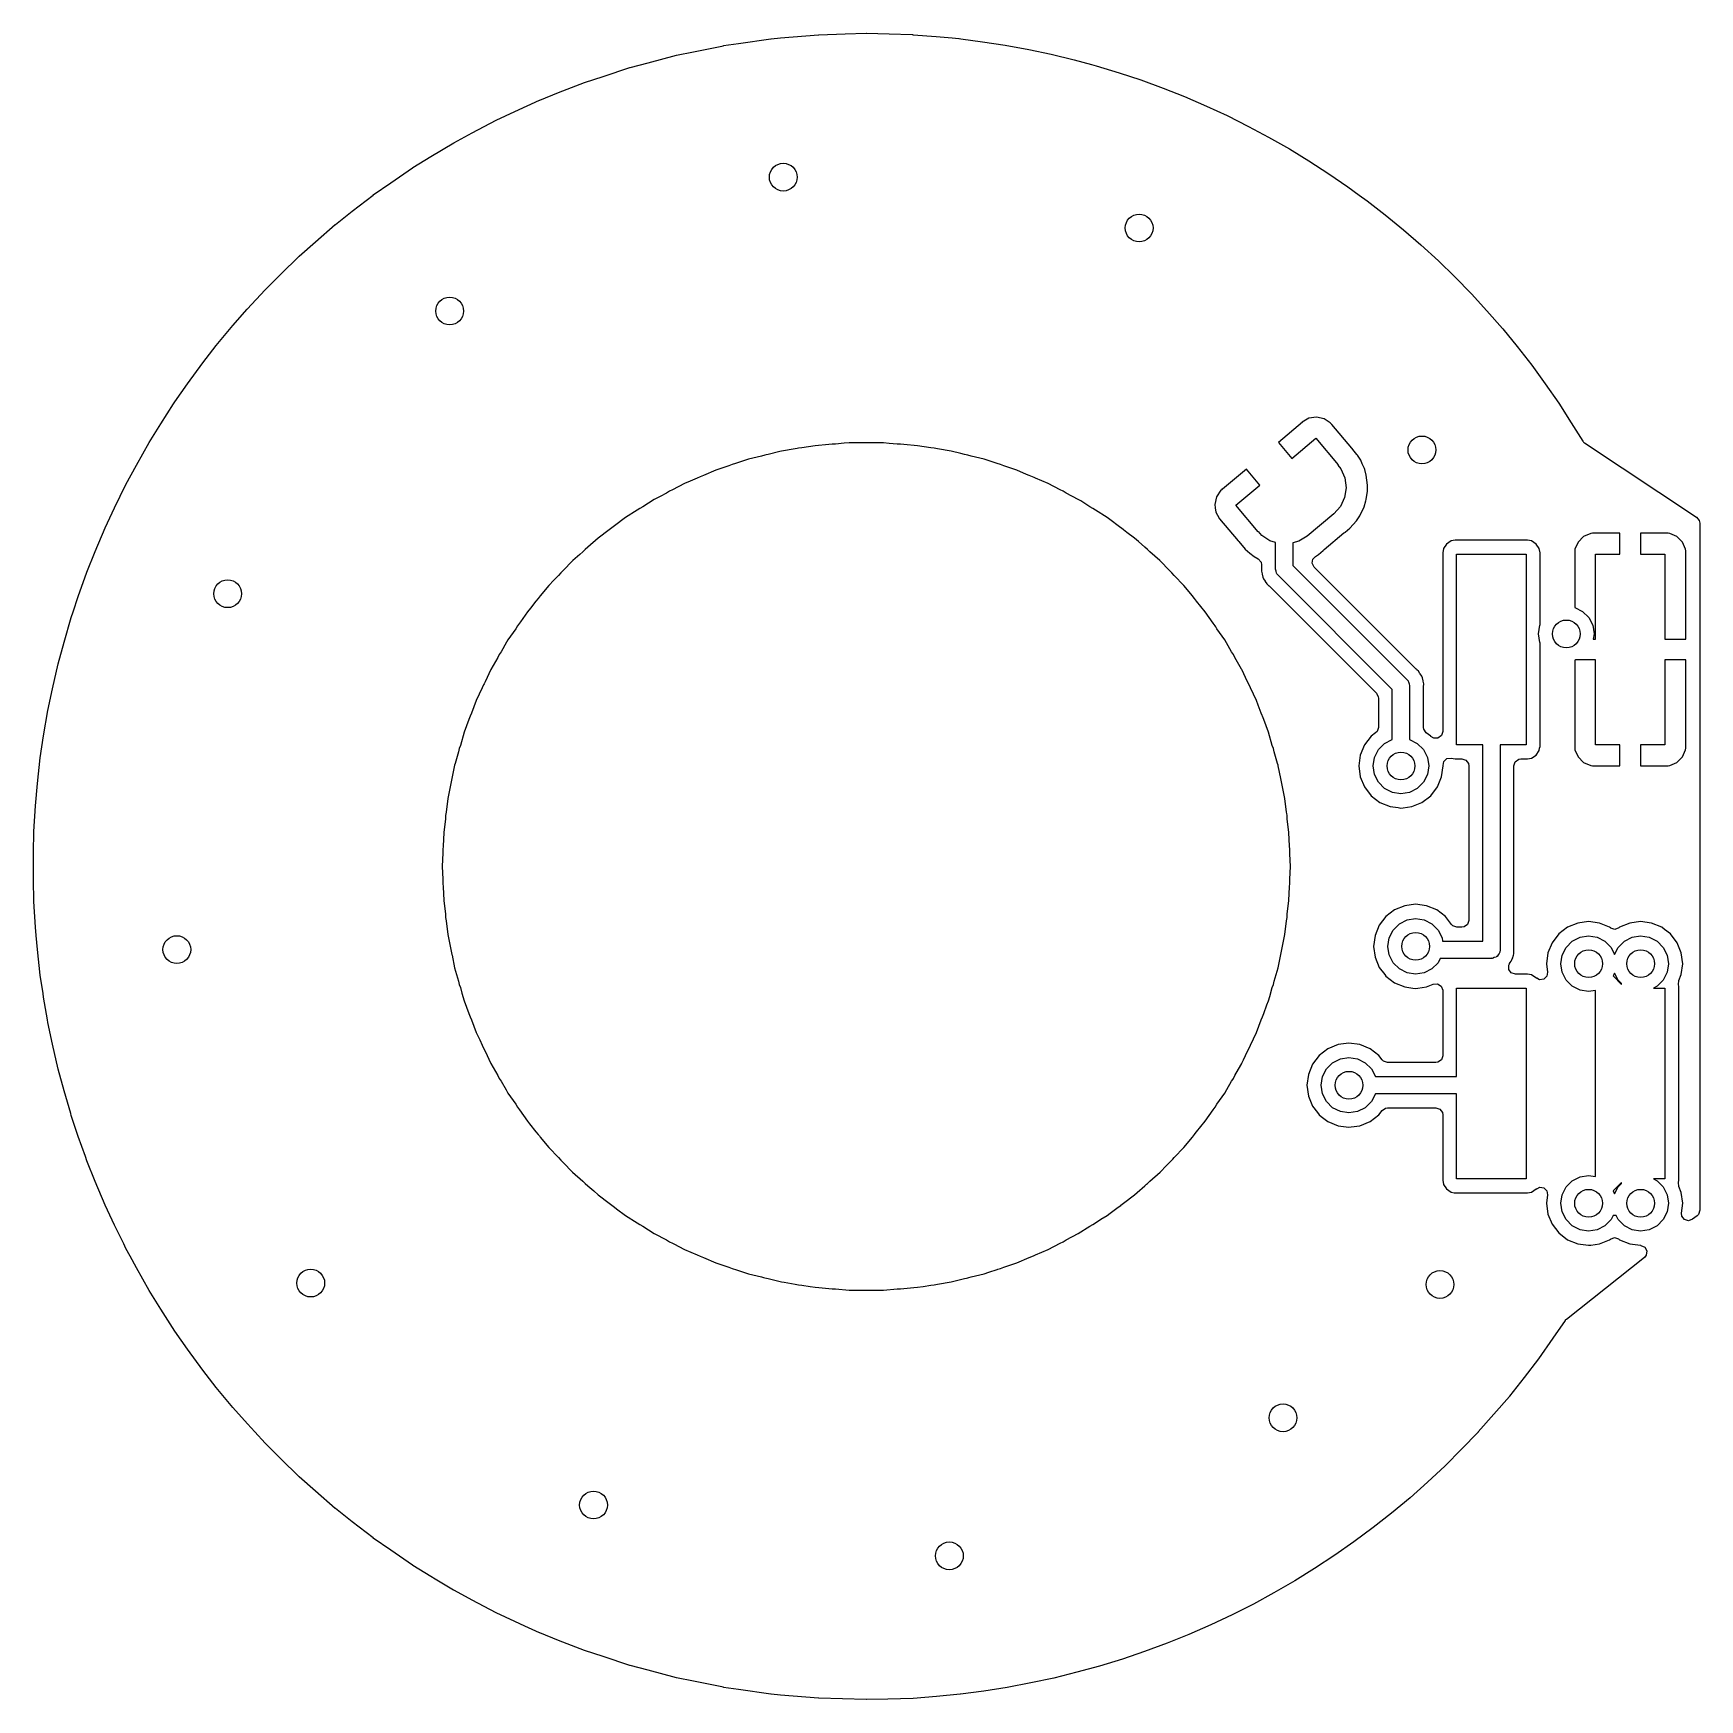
# Model space of a CAD drawing. Extents: x 2.677 to 3.622, y -2.835 to -1.89.
import ezdxf

# ---------------------------------------------------------------- set-up
doc = ezdxf.new("R2010")
doc.units = 0
doc.header["$MEASUREMENT"] = 0
doc.layers.add('BLACK', color=7, linetype='CONTINUOUS')

msp = doc.modelspace()

# ---------------------------------------------------------------- linework, layer by layer
at = {"layer": 'BLACK', "linetype": 'CONTINUOUS'}
for p, q in [((3.05166, -1.90023), (3.06861, -1.89679)), ((3.06861, -1.89679), (3.06871, -1.89677)), ((3.06871, -1.89677), (3.07711, -1.89554)), ((3.07711, -1.89554), (3.09555, -1.89289)), ((3.09555, -1.89289), (3.09566, -1.89288)), ((3.09566, -1.89288), (3.10097, -1.89241)), ((3.10097, -1.89241), (3.12258, -1.89056)), ((3.12258, -1.89056), (3.12269, -1.89055)), ((3.12269, -1.89055), (3.13764, -1.89013)), ((3.13764, -1.89013), (3.14955, -1.88978)), ((3.14955, -1.88978), (3.14966, -1.88978)), ((3.14966, -1.88978), (3.16258, -1.89014)), ((3.16258, -1.89014), (3.17568, -1.89051)), ((3.17568, -1.89051), (3.17578, -1.89052)), ((3.17578, -1.89052), (3.17619, -1.89055)), ((3.17619, -1.89055), (3.18919, -1.89162)), ((3.18919, -1.89162), (3.19835, -1.89241)), ((3.19835, -1.89241), (3.20207, -1.89274)), ((3.20207, -1.89274), (3.20217, -1.89275)), ((3.20217, -1.89275), (3.20323, -1.89289)), ((3.20323, -1.89289), (3.21554, -1.89458)), ((3.21554, -1.89458), (3.2283, -1.89643)), ((3.2283, -1.89643), (3.22838, -1.89645)), ((3.22838, -1.89645), (3.24165, -1.89901)), ((3.24165, -1.89901), (3.25432, -1.9016)), ((3.01572, -1.90918), (3.02593, -1.90644)), ((3.02593, -1.90644), (3.04194, -1.90224)), ((3.04194, -1.90224), (3.04203, -1.90221)), ((3.04203, -1.90221), (3.05166, -1.90023)), ((3.25432, -1.9016), (3.26747, -1.90489)), ((3.26747, -1.90489), (3.27726, -1.90749)), ((3.27726, -1.90749), (3.27996, -1.9082)), ((3.27996, -1.9082), (3.29292, -1.91221)), ((2.97507, -1.9234), (2.98975, -1.91769)), ((2.98975, -1.91769), (2.98984, -1.91765)), ((2.98984, -1.91765), (3.00033, -1.91418)), ((3.00033, -1.91418), (3.01562, -1.90921)), ((3.01562, -1.90921), (3.01572, -1.90918)), ((3.29292, -1.91221), (3.30519, -1.91624)), ((3.30519, -1.91624), (3.31792, -1.92095)), ((2.9645, -1.9276), (2.97507, -1.9234)), ((3.31792, -1.92095), (3.32993, -1.92567)), ((3.32993, -1.92567), (3.34239, -1.93107)), ((2.93977, -1.93899), (2.9503, -1.93408)), ((2.9503, -1.93408), (2.96441, -1.92764)), ((2.96441, -1.92764), (2.9645, -1.9276)), ((3.34239, -1.93107), (3.35411, -1.93647)), ((3.35411, -1.93647), (3.36625, -1.94254)), ((2.91574, -1.95179), (2.92613, -1.94619)), ((2.92613, -1.94619), (2.93969, -1.93903)), ((2.93969, -1.93903), (2.93977, -1.93899)), ((3.36625, -1.94254), (3.37764, -1.94861)), ((2.90265, -1.95968), (2.91567, -1.95183)), ((2.91567, -1.95183), (2.91574, -1.95179)), ((3.37764, -1.94861), (3.38943, -1.95533)), ((3.38943, -1.95533), (3.39657, -1.95968)), ((2.89249, -1.96595), (2.90265, -1.95968)), ((3.39657, -1.95968), (3.40046, -1.96205)), ((3.40046, -1.96205), (3.41186, -1.9694)), ((2.8701, -1.98142), (2.87997, -1.97451)), ((2.87997, -1.97451), (2.89242, -1.96599)), ((2.89242, -1.96599), (2.89249, -1.96595)), ((3.41186, -1.9694), (3.42248, -1.97674)), ((2.85815, -1.99063), (2.87003, -1.98147)), ((2.87003, -1.98147), (2.8701, -1.98142)), ((3.42248, -1.97674), (3.42901, -1.98147)), ((3.42901, -1.98147), (3.43347, -1.98471)), ((2.84863, -1.99816), (2.85815, -1.99063)), ((3.43347, -1.98471), (3.44365, -1.99265)), ((3.44365, -1.99265), (3.45419, -2.0012)), ((2.83729, -2.00798), (2.84856, -1.99821)), ((2.84856, -1.99821), (2.84863, -1.99816)), ((3.45419, -2.0012), (3.4639, -2.00971)), ((2.82813, -2.01613), (2.83729, -2.00798)), ((3.4639, -2.00971), (3.47395, -2.01882)), ((2.81745, -2.02652), (2.82813, -2.01613)), ((3.47395, -2.01882), (3.48316, -2.02788)), ((2.80873, -2.03523), (2.81745, -2.02652)), ((3.48316, -2.02788), (3.49269, -2.03753)), ((2.79869, -2.04617), (2.80873, -2.03523)), ((3.49269, -2.03753), (3.50137, -2.04711)), ((2.79047, -2.05541), (2.79869, -2.04617)), ((3.50137, -2.04711), (3.51033, -2.05722)), ((2.7811, -2.06687), (2.79047, -2.05541)), ((3.51033, -2.05722), (3.51039, -2.05729)), ((3.51039, -2.05729), (3.51848, -2.06733)), ((2.7734, -2.07661), (2.7811, -2.06687)), ((3.51848, -2.06733), (3.52687, -2.0779)), ((2.76476, -2.08849), (2.7734, -2.07661)), ((3.52687, -2.0779), (3.52693, -2.07798)), ((3.52693, -2.07798), (3.53444, -2.08849)), ((2.75758, -2.09875), (2.76472, -2.08855)), ((2.76472, -2.08855), (2.76476, -2.08849)), ((3.53444, -2.08849), (3.54222, -2.09948)), ((2.74961, -2.11114), (2.75689, -2.09982)), ((2.75689, -2.09982), (2.75758, -2.09875)), ((3.54222, -2.09948), (3.54228, -2.09956)), ((3.54228, -2.09956), (3.54926, -2.11063)), ((2.74306, -2.12177), (2.74961, -2.11114)), ((3.39678, -2.11035), (3.3832, -2.12174)), ((3.40048, -2.10801), (3.39663, -2.11018)), ((3.39663, -2.11018), (3.39663, -2.11018)), ((3.39663, -2.11018), (3.39678, -2.11035)), ((3.40486, -2.10738), (3.40048, -2.10801)), ((3.40917, -2.10837), (3.40486, -2.10738)), ((3.40486, -2.10738), (3.40486, -2.10738)), ((3.41251, -2.11063), (3.40917, -2.10837)), ((3.40917, -2.10837), (3.40917, -2.10837)), ((3.40917, -2.10837), (3.40917, -2.10837)), ((3.41283, -2.11085), (3.41251, -2.11063)), ((3.41359, -2.11167), (3.41283, -2.11085)), ((3.41283, -2.11085), (3.41283, -2.11085)), ((3.42483, -2.12506), (3.41359, -2.11167)), ((3.54926, -2.11063), (3.55585, -2.1211)), ((2.73583, -2.13457), (2.74306, -2.12177)), ((3.10917, -2.12545), (3.10153, -2.12669)), ((3.11046, -2.12518), (3.10917, -2.12545)), ((3.11107, -2.12506), (3.11046, -2.12518)), ((3.11298, -2.12483), (3.11107, -2.12506)), ((3.11107, -2.12506), (3.11107, -2.12506)), ((3.11107, -2.12506), (3.11107, -2.12506)), ((3.12063, -2.12359), (3.11298, -2.12483)), ((3.12836, -2.12296), (3.12063, -2.12359)), ((3.13027, -2.12273), (3.12836, -2.12296)), ((3.13114, -2.12269), (3.13027, -2.12273)), ((3.13027, -2.12273), (3.13027, -2.12273)), ((3.13027, -2.12273), (3.13027, -2.12273)), ((3.13027, -2.12273), (3.13027, -2.12273)), ((3.1322, -2.12265), (3.13114, -2.12269)), ((3.13703, -2.12226), (3.1322, -2.12265)), ((3.13993, -2.12203), (3.13703, -2.12226)), ((3.14768, -2.12203), (3.13993, -2.12203)), ((3.14961, -2.12195), (3.14768, -2.12203)), ((3.15154, -2.12203), (3.14961, -2.12195)), ((3.15929, -2.12203), (3.15154, -2.12203)), ((3.16255, -2.12229), (3.15929, -2.12203)), ((3.16701, -2.12265), (3.16255, -2.12229)), ((3.16807, -2.12269), (3.16701, -2.12265)), ((3.16894, -2.12273), (3.16807, -2.12269)), ((3.17086, -2.12296), (3.16894, -2.12273)), ((3.16894, -2.12273), (3.16894, -2.12273)), ((3.16894, -2.12273), (3.16894, -2.12273)), ((3.17858, -2.12359), (3.17086, -2.12296)), ((3.18623, -2.12483), (3.17858, -2.12359)), ((3.18815, -2.12506), (3.18623, -2.12483)), ((3.19004, -2.12545), (3.18815, -2.12506)), ((3.19769, -2.12669), (3.19004, -2.12545)), ((3.3832, -2.12174), (3.3908, -2.13079)), ((3.3908, -2.13079), (3.40437, -2.1194)), ((3.40437, -2.1194), (3.41702, -2.13448)), ((3.42624, -2.12675), (3.42483, -2.12506)), ((3.55585, -2.1211), (3.55589, -2.1212)), ((3.55589, -2.1212), (3.55615, -2.12158)), ((3.55615, -2.12158), (3.55621, -2.12168)), ((3.55621, -2.12168), (3.55629, -2.1218)), ((3.55629, -2.1218), (3.55676, -2.12201)), ((3.55676, -2.12201), (3.62029, -2.16421)), ((2.72989, -2.14559), (2.73583, -2.13457)), ((3.07172, -2.135), (3.06437, -2.13745)), ((3.07353, -2.13431), (3.07172, -2.135)), ((3.07538, -2.13378), (3.07353, -2.13431)), ((3.08273, -2.13132), (3.07538, -2.13378)), ((3.09025, -2.12947), (3.08273, -2.13132)), ((3.09211, -2.12893), (3.09025, -2.12947)), ((3.09284, -2.12878), (3.09211, -2.12893)), ((3.09211, -2.12893), (3.09211, -2.12893)), ((3.09211, -2.12893), (3.09211, -2.12893)), ((3.094, -2.12854), (3.09284, -2.12878)), ((3.10059, -2.12692), (3.094, -2.12854)), ((3.10153, -2.12669), (3.10059, -2.12692)), ((3.10153, -2.12669), (3.10153, -2.12669)), ((3.10153, -2.12669), (3.10153, -2.12669)), ((3.20316, -2.12804), (3.19769, -2.12669)), ((3.19769, -2.12669), (3.19769, -2.12669)), ((3.19769, -2.12669), (3.19769, -2.12669)), ((3.20521, -2.12854), (3.20316, -2.12804)), ((3.2071, -2.12893), (3.20521, -2.12854)), ((3.20896, -2.12947), (3.2071, -2.12893)), ((3.2071, -2.12893), (3.2071, -2.12893)), ((3.2071, -2.12893), (3.2071, -2.12893)), ((3.21648, -2.13132), (3.20896, -2.12947)), ((3.22383, -2.13378), (3.21648, -2.13132)), ((3.22569, -2.13431), (3.22383, -2.13378)), ((3.22749, -2.135), (3.22569, -2.13431)), ((3.22569, -2.13431), (3.22569, -2.13431)), ((3.23484, -2.13745), (3.22749, -2.135)), ((3.41702, -2.13448), (3.41687, -2.13461)), ((3.41687, -2.13461), (3.41867, -2.13676)), ((3.42775, -2.12854), (3.42624, -2.12675)), ((3.42806, -2.12891), (3.42775, -2.12854)), ((3.42987, -2.13182), (3.42806, -2.12891)), ((3.42806, -2.12891), (3.42806, -2.12891)), ((3.43075, -2.13385), (3.42987, -2.13182)), ((3.42987, -2.13182), (3.42987, -2.13182)), ((3.42987, -2.13182), (3.42987, -2.13182)), ((3.43193, -2.13653), (3.43075, -2.13385)), ((3.04965, -2.14373), (3.04656, -2.14504)), ((3.05369, -2.142), (3.04965, -2.14373)), ((3.05543, -2.14118), (3.05369, -2.142)), ((3.05724, -2.14049), (3.05543, -2.14118)), ((3.05543, -2.14118), (3.05543, -2.14118)), ((3.06437, -2.13745), (3.05724, -2.14049)), ((3.06437, -2.13745), (3.06437, -2.13745)), ((3.2405, -2.13986), (3.23484, -2.13745)), ((3.23484, -2.13745), (3.23484, -2.13745)), ((3.23484, -2.13745), (3.23484, -2.13745)), ((3.23484, -2.13745), (3.23484, -2.13745)), ((3.24197, -2.14049), (3.2405, -2.13986)), ((3.24378, -2.14118), (3.24197, -2.14049)), ((3.24479, -2.14165), (3.24378, -2.14118)), ((3.24378, -2.14118), (3.24378, -2.14118)), ((3.24378, -2.14118), (3.24378, -2.14118)), ((3.24552, -2.142), (3.24479, -2.14165)), ((3.25265, -2.14504), (3.24552, -2.142)), ((3.36511, -2.13693), (3.35154, -2.14831)), ((3.3727, -2.14597), (3.36511, -2.13693)), ((3.41867, -2.13676), (3.42092, -2.14189)), ((3.42092, -2.14189), (3.42162, -2.14745)), ((3.43214, -2.13701), (3.43193, -2.13653)), ((3.43305, -2.14031), (3.43214, -2.13701)), ((3.43377, -2.14593), (3.43305, -2.14031)), ((2.72341, -2.15876), (2.72989, -2.14559)), ((3.02942, -2.15404), (3.02287, -2.15818)), ((3.03264, -2.15235), (3.02942, -2.15404)), ((3.02942, -2.15404), (3.02942, -2.15404)), ((3.03628, -2.15044), (3.03264, -2.15235)), ((3.03795, -2.14947), (3.03628, -2.15044)), ((3.0397, -2.14864), (3.03795, -2.14947)), ((3.03795, -2.14947), (3.03795, -2.14947)), ((3.04656, -2.14504), (3.0397, -2.14864)), ((3.04656, -2.14504), (3.04656, -2.14504)), ((3.04656, -2.14504), (3.04656, -2.14504)), ((3.25951, -2.14864), (3.25265, -2.14504)), ((3.25265, -2.14504), (3.25265, -2.14504)), ((3.25265, -2.14504), (3.25265, -2.14504)), ((3.26126, -2.14947), (3.25951, -2.14864)), ((3.26229, -2.15007), (3.26126, -2.14947)), ((3.26126, -2.14947), (3.26126, -2.14947)), ((3.26126, -2.14947), (3.26126, -2.14947)), ((3.26293, -2.15044), (3.26229, -2.15007)), ((3.26979, -2.15404), (3.26293, -2.15044)), ((3.27122, -2.15494), (3.26979, -2.15404)), ((3.26979, -2.15404), (3.26979, -2.15404)), ((3.26979, -2.15404), (3.26979, -2.15404)), ((3.26979, -2.15404), (3.26979, -2.15404)), ((3.34809, -2.15256), (3.3471, -2.15687)), ((3.35058, -2.1489), (3.34809, -2.15256)), ((3.34809, -2.15256), (3.34809, -2.15256)), ((3.3509, -2.14859), (3.35058, -2.1489)), ((3.35058, -2.1489), (3.35058, -2.1489)), ((3.35139, -2.14814), (3.3509, -2.14859)), ((3.35154, -2.14831), (3.35139, -2.14814)), ((3.35913, -2.15736), (3.3727, -2.14597)), ((3.42074, -2.15298), (3.41833, -2.15804)), ((3.42162, -2.14745), (3.42074, -2.15298)), ((3.43282, -2.15494), (3.43296, -2.15404)), ((3.43296, -2.15404), (3.43371, -2.14935)), ((3.43371, -2.14935), (3.43377, -2.14593)), ((3.43371, -2.14935), (3.43371, -2.14935)), ((3.43371, -2.14935), (3.43371, -2.14935)), ((2.71811, -2.17013), (2.72341, -2.15876)), ((3.01961, -2.16024), (3.01306, -2.16438)), ((3.0212, -2.15914), (3.01961, -2.16024)), ((3.02287, -2.15818), (3.0212, -2.15914)), ((3.0212, -2.15914), (3.0212, -2.15914)), ((3.27634, -2.15818), (3.27122, -2.15494)), ((3.27801, -2.15914), (3.27634, -2.15818)), ((3.2796, -2.16024), (3.27801, -2.15914)), ((3.28615, -2.16438), (3.2796, -2.16024)), ((3.3471, -2.15687), (3.3471, -2.15687)), ((3.3471, -2.15687), (3.34738, -2.15876)), ((3.34738, -2.15876), (3.34774, -2.16125)), ((3.34774, -2.16125), (3.34871, -2.16298)), ((3.34871, -2.16298), (3.34991, -2.1651)), ((3.37178, -2.17244), (3.35913, -2.15736)), ((3.4146, -2.16221), (3.39952, -2.17487)), ((3.41833, -2.15804), (3.4146, -2.16221)), ((3.42747, -2.16618), (3.42937, -2.16332)), ((3.42937, -2.16332), (3.4318, -2.15821)), ((3.4318, -2.15821), (3.43282, -2.15494)), ((2.71241, -2.18363), (2.71811, -2.17013)), ((3.00378, -2.17136), (2.99758, -2.17601)), ((3.00527, -2.17013), (3.00378, -2.17136)), ((3.00686, -2.16904), (3.00527, -2.17013)), ((3.00527, -2.17013), (3.00527, -2.17013)), ((3.01306, -2.16438), (3.00686, -2.16904)), ((3.01306, -2.16438), (3.01306, -2.16438)), ((3.28843, -2.1661), (3.28615, -2.16438)), ((3.28615, -2.16438), (3.28615, -2.16438)), ((3.28615, -2.16438), (3.28615, -2.16438)), ((3.29235, -2.16904), (3.28843, -2.1661)), ((3.29394, -2.17013), (3.29235, -2.16904)), ((3.29426, -2.17039), (3.29394, -2.17013)), ((3.29543, -2.17136), (3.29426, -2.17039)), ((3.29728, -2.17275), (3.29543, -2.17136)), ((3.30163, -2.17601), (3.29728, -2.17275)), ((3.34991, -2.1651), (3.3604, -2.1776)), ((3.37194, -2.17231), (3.37178, -2.17244)), ((3.37374, -2.17446), (3.37194, -2.17231)), ((3.4092, -2.18245), (3.42038, -2.17307)), ((3.42038, -2.17307), (3.42083, -2.17275)), ((3.42083, -2.17275), (3.42107, -2.1726)), ((3.42107, -2.1726), (3.42369, -2.17039)), ((3.42369, -2.17039), (3.42747, -2.16618)), ((3.62029, -2.16421), (3.62178, -2.1661)), ((3.62178, -2.1661), (3.62203, -2.16745)), ((3.62203, -2.16745), (3.62203, -2.55716)), ((2.99029, -2.18237), (2.98889, -2.18371)), ((2.99178, -2.18115), (2.99029, -2.18237)), ((2.99758, -2.17601), (2.99178, -2.18115)), ((3.30388, -2.17801), (3.30163, -2.17601)), ((3.30163, -2.17601), (3.30163, -2.17601)), ((3.30163, -2.17601), (3.30163, -2.17601)), ((3.30743, -2.18115), (3.30388, -2.17801)), ((3.30892, -2.18237), (3.30743, -2.18115)), ((3.31023, -2.18363), (3.30892, -2.18237)), ((3.3604, -2.1776), (3.36074, -2.17801)), ((3.36074, -2.17801), (3.36438, -2.18235)), ((3.36438, -2.18235), (3.36438, -2.18235)), ((3.36438, -2.18235), (3.36438, -2.18235)), ((3.36438, -2.18235), (3.36693, -2.18463)), ((3.3784, -2.17756), (3.37374, -2.17446)), ((3.38161, -2.17856), (3.3784, -2.17756)), ((3.38161, -2.19361), (3.38161, -2.17856)), ((3.39475, -2.17782), (3.39145, -2.17874)), ((3.39145, -2.17874), (3.39145, -2.19158)), ((3.39952, -2.17487), (3.39475, -2.17782)), ((3.4088, -2.18284), (3.4092, -2.18245)), ((3.47682, -2.18196), (3.47636, -2.18426)), ((3.47856, -2.17935), (3.47682, -2.18196)), ((3.47682, -2.18196), (3.47682, -2.18196)), ((3.48117, -2.1776), (3.47856, -2.17935)), ((3.47856, -2.17935), (3.47856, -2.17935)), ((3.48347, -2.17715), (3.48117, -2.1776)), ((3.48117, -2.1776), (3.48117, -2.1776)), ((3.5244, -2.17715), (3.48347, -2.17715)), ((3.48347, -2.17715), (3.48347, -2.17715)), ((3.48347, -2.17715), (3.48347, -2.17715)), ((3.5267, -2.1776), (3.5244, -2.17715)), ((3.5244, -2.17715), (3.5244, -2.17715)), ((3.52931, -2.17935), (3.5267, -2.1776)), ((3.5267, -2.1776), (3.5267, -2.1776)), ((3.5267, -2.1776), (3.5267, -2.1776)), ((3.5267, -2.1776), (3.5267, -2.1776)), ((3.53106, -2.18196), (3.52931, -2.17935)), ((3.52931, -2.17935), (3.52931, -2.17935)), ((3.53152, -2.18426), (3.53106, -2.18196)), ((3.5513, -2.18229), (3.55118, -2.18328)), ((3.55308, -2.17825), (3.5513, -2.18229)), ((3.5562, -2.17513), (3.55308, -2.17825)), ((3.56024, -2.17334), (3.5562, -2.17513)), ((3.56123, -2.17323), (3.56024, -2.17334)), ((3.57677, -2.17323), (3.56123, -2.17323)), ((3.56123, -2.17323), (3.56123, -2.17323)), ((3.57677, -2.18504), (3.57677, -2.17323)), ((3.57677, -2.17323), (3.57677, -2.17323)), ((3.58858, -2.17323), (3.58858, -2.18504)), ((3.60413, -2.17323), (3.58858, -2.17323)), ((3.58858, -2.17323), (3.58858, -2.17323)), ((3.60511, -2.17334), (3.60413, -2.17323)), ((3.60915, -2.17513), (3.60511, -2.17334)), ((3.61228, -2.17825), (3.60915, -2.17513)), ((3.61406, -2.18229), (3.61228, -2.17825)), ((3.61417, -2.18328), (3.61406, -2.18229)), ((2.70777, -2.1953), (2.71241, -2.18363)), ((2.98309, -2.18885), (2.97773, -2.19444)), ((2.98321, -2.18875), (2.98309, -2.18885)), ((2.98716, -2.18525), (2.98321, -2.18875)), ((2.98889, -2.18371), (2.98716, -2.18525)), ((3.31032, -2.18371), (3.31023, -2.18363)), ((3.31601, -2.18875), (3.31032, -2.18371)), ((3.31612, -2.18885), (3.31601, -2.18875)), ((3.32149, -2.19444), (3.31612, -2.18885)), ((3.36693, -2.18463), (3.36693, -2.18463)), ((3.36693, -2.18463), (3.36693, -2.18463)), ((3.36693, -2.18463), (3.36956, -2.18637)), ((3.36956, -2.18637), (3.37165, -2.18777)), ((3.37165, -2.18777), (3.37174, -2.18782)), ((3.37174, -2.18782), (3.37176, -2.18784)), ((3.37176, -2.18784), (3.37176, -2.18784)), ((3.37176, -2.18784), (3.37176, -2.18784)), ((3.37176, -2.18784), (3.37336, -2.18959)), ((3.37336, -2.18959), (3.37371, -2.19121)), ((3.37371, -2.19121), (3.37371, -2.19297)), ((3.39145, -2.19158), (3.45616, -2.25629)), ((3.40238, -2.1903), (3.40276, -2.18792)), ((3.40348, -2.19244), (3.40238, -2.1903)), ((3.40276, -2.18792), (3.40418, -2.18637)), ((3.40418, -2.18637), (3.40599, -2.18525)), ((3.40599, -2.18525), (3.40862, -2.18305)), ((3.40862, -2.18305), (3.4088, -2.18284)), ((3.47636, -2.18426), (3.47636, -2.18426)), ((3.47636, -2.18426), (3.47636, -2.28573)), ((3.48425, -2.29331), (3.48425, -2.18504)), ((3.48425, -2.18504), (3.52362, -2.18504)), ((3.52362, -2.18504), (3.52362, -2.29331)), ((3.53152, -2.22534), (3.53152, -2.18426)), ((3.55118, -2.18328), (3.55118, -2.21532)), ((3.56299, -2.23327), (3.56299, -2.18504)), ((3.56299, -2.18504), (3.57677, -2.18504)), ((3.58858, -2.18504), (3.60236, -2.18504)), ((3.60236, -2.18504), (3.60236, -2.23327)), ((3.61417, -2.23327), (3.61417, -2.18328)), ((3.61417, -2.18328), (3.61417, -2.18328)), ((2.70285, -2.20909), (2.70777, -2.1953)), ((2.97252, -2.19985), (2.96969, -2.20281)), ((2.97505, -2.19722), (2.97252, -2.19985)), ((2.97633, -2.19577), (2.97505, -2.19722)), ((2.97773, -2.19444), (2.97633, -2.19577)), ((3.32288, -2.19577), (3.32149, -2.19444)), ((3.32149, -2.19444), (3.32149, -2.19444)), ((3.32416, -2.19722), (3.32288, -2.19577)), ((3.32288, -2.19577), (3.32288, -2.19577)), ((3.32953, -2.20281), (3.32416, -2.19722)), ((3.37359, -2.19444), (3.37356, -2.19475)), ((3.37356, -2.19475), (3.37398, -2.19631)), ((3.37371, -2.19314), (3.37359, -2.19444)), ((3.37371, -2.19297), (3.37371, -2.19314)), ((3.37398, -2.19631), (3.37402, -2.19647)), ((3.37402, -2.19647), (3.3743, -2.19807)), ((3.3743, -2.19807), (3.37433, -2.19812)), ((3.37433, -2.19812), (3.37472, -2.19906)), ((3.37472, -2.19906), (3.37473, -2.19911)), ((3.37473, -2.19911), (3.37473, -2.19911)), ((3.37473, -2.19911), (3.37566, -2.20044)), ((3.37566, -2.20044), (3.37575, -2.20058)), ((3.37575, -2.20058), (3.37656, -2.20198)), ((3.38195, -2.19478), (3.38161, -2.19361)), ((3.38221, -2.19597), (3.38195, -2.19478)), ((3.38236, -2.19617), (3.38221, -2.19597)), ((3.38239, -2.19628), (3.38236, -2.19617)), ((3.38252, -2.19639), (3.38239, -2.19628)), ((3.38305, -2.19709), (3.38252, -2.19639)), ((3.44776, -2.26181), (3.38305, -2.19709)), ((3.46129, -2.25025), (3.40348, -2.19244)), ((2.69996, -2.2178), (2.70285, -2.20909)), ((2.9635, -2.21026), (2.96234, -2.2118)), ((2.96478, -2.20881), (2.9635, -2.21026)), ((2.96968, -2.20281), (2.96478, -2.20881)), ((2.96969, -2.20281), (2.96968, -2.20281)), ((2.96968, -2.20281), (2.96968, -2.20281)), ((3.33443, -2.20881), (3.32953, -2.20281)), ((3.3349, -2.20934), (3.33443, -2.20881)), ((3.33571, -2.21026), (3.3349, -2.20934)), ((3.33687, -2.2118), (3.33571, -2.21026)), ((3.37656, -2.20198), (3.3778, -2.20302)), ((3.3778, -2.20302), (3.37792, -2.20313)), ((3.37792, -2.20313), (3.43873, -2.26394)), ((2.6989, -2.22103), (2.69996, -2.2178)), ((2.95744, -2.2178), (2.95359, -2.22339)), ((2.95914, -2.21573), (2.95744, -2.2178)), ((2.96234, -2.2118), (2.95914, -2.21573)), ((3.34177, -2.2178), (3.33687, -2.2118)), ((3.34617, -2.22418), (3.34177, -2.2178)), ((3.55118, -2.21532), (3.5513, -2.21534)), ((3.5513, -2.21534), (3.55569, -2.21757)), ((3.55569, -2.21757), (3.55918, -2.22106)), ((2.69478, -2.23506), (2.6989, -2.22103)), ((2.95085, -2.22736), (2.94645, -2.23373)), ((2.95188, -2.22572), (2.95085, -2.22736)), ((2.95304, -2.22418), (2.95188, -2.22572)), ((2.95188, -2.22572), (2.95188, -2.22572)), ((2.95359, -2.22339), (2.95304, -2.22418)), ((3.34733, -2.22572), (3.34617, -2.22418)), ((3.34767, -2.22626), (3.34733, -2.22572)), ((3.34733, -2.22572), (3.34733, -2.22572)), ((3.34836, -2.22736), (3.34767, -2.22626)), ((3.35277, -2.23373), (3.34836, -2.22736)), ((3.53069, -2.23031), (3.53146, -2.22545)), ((3.53146, -2.22545), (3.53152, -2.22534)), ((3.55918, -2.22106), (3.56141, -2.22545)), ((3.56141, -2.22545), (3.56219, -2.23031)), ((2.69152, -2.24722), (2.69478, -2.23506)), ((2.94568, -2.23506), (2.94257, -2.24044)), ((2.94645, -2.23373), (2.94568, -2.23506)), ((3.35664, -2.24044), (3.35277, -2.23373)), ((3.53146, -2.23518), (3.53069, -2.23031)), ((3.53152, -2.23529), (3.53146, -2.23518)), ((3.53152, -2.29408), (3.53152, -2.23529)), ((3.56219, -2.23031), (3.56172, -2.23327)), ((3.56172, -2.23327), (3.56299, -2.23327)), ((3.60236, -2.23327), (3.61417, -2.23327)), ((3.61417, -2.23327), (3.61417, -2.23327)), ((2.68821, -2.26145), (2.69152, -2.24722)), ((2.94064, -2.24379), (2.93677, -2.2505)), ((2.94154, -2.24208), (2.94064, -2.24379)), ((2.94257, -2.24044), (2.94154, -2.24208)), ((3.35767, -2.24208), (3.35664, -2.24044)), ((3.35857, -2.24379), (3.35767, -2.24208)), ((3.35932, -2.24508), (3.35857, -2.24379)), ((3.36234, -2.25031), (3.35932, -2.24508)), ((3.5513, -2.24529), (3.55118, -2.24531)), ((3.55118, -2.24531), (3.55118, -2.29507)), ((3.55172, -2.24508), (3.5513, -2.24529)), ((3.56299, -2.24508), (3.55172, -2.24508)), ((3.56299, -2.29331), (3.56299, -2.24508)), ((3.61417, -2.24508), (3.60236, -2.24508)), ((3.60236, -2.24508), (3.60236, -2.29331)), ((3.61417, -2.29507), (3.61417, -2.24508)), ((3.61417, -2.24508), (3.61417, -2.24508)), ((2.93345, -2.2575), (2.93288, -2.25858)), ((2.93677, -2.2505), (2.93345, -2.2575)), ((3.36245, -2.2505), (3.36234, -2.25031)), ((3.36577, -2.2575), (3.36245, -2.2505)), ((3.36666, -2.25921), (3.36577, -2.2575)), ((3.45616, -2.25629), (3.45669, -2.25699)), ((3.45669, -2.25699), (3.45682, -2.25711)), ((3.45682, -2.25711), (3.45685, -2.25721)), ((3.45685, -2.25721), (3.457, -2.25741)), ((3.457, -2.25741), (3.45726, -2.2586)), ((3.46141, -2.25037), (3.46129, -2.25025)), ((3.4617, -2.25061), (3.46141, -2.25037)), ((3.46265, -2.25141), (3.4617, -2.25061)), ((3.46346, -2.2528), (3.46265, -2.25141)), ((3.46355, -2.25295), (3.46346, -2.2528)), ((3.46448, -2.25427), (3.46355, -2.25295)), ((3.46449, -2.25433), (3.46448, -2.25427)), ((3.46448, -2.25427), (3.46448, -2.25427)), ((3.46448, -2.25427), (3.46448, -2.25427)), ((3.46488, -2.25527), (3.46449, -2.25433)), ((3.46491, -2.25532), (3.46488, -2.25527)), ((3.46519, -2.25691), (3.46491, -2.25532)), ((3.46523, -2.25707), (3.46519, -2.25691)), ((3.46565, -2.25864), (3.46523, -2.25707)), ((2.68566, -2.27379), (2.68821, -2.26145)), ((2.93179, -2.26099), (2.92847, -2.26799)), ((2.93255, -2.25921), (2.93179, -2.26099)), ((2.93288, -2.25858), (2.93255, -2.25921)), ((2.93255, -2.25921), (2.93255, -2.25921)), ((3.36742, -2.26099), (3.36666, -2.25921)), ((3.36666, -2.25921), (3.36666, -2.25921)), ((3.37074, -2.26799), (3.36742, -2.26099)), ((3.43873, -2.26394), (3.43982, -2.26608)), ((3.43982, -2.26608), (3.43987, -2.26669)), ((3.43987, -2.26669), (3.43987, -2.2833)), ((3.44776, -2.29024), (3.44776, -2.26181)), ((3.45726, -2.2586), (3.4576, -2.25977)), ((3.4576, -2.25977), (3.4576, -2.29024)), ((3.4655, -2.26041), (3.46551, -2.26025)), ((3.4655, -2.2833), (3.4655, -2.26041)), ((3.46551, -2.26025), (3.46565, -2.25864)), ((2.68317, -2.28818), (2.68566, -2.27379)), ((2.92496, -2.27701), (2.92467, -2.27788)), ((2.92572, -2.27523), (2.92496, -2.27701)), ((2.92847, -2.26799), (2.92572, -2.27523)), ((2.92572, -2.27523), (2.92572, -2.27523)), ((3.37175, -2.27064), (3.37074, -2.26799)), ((3.37074, -2.26799), (3.37074, -2.26799)), ((3.37074, -2.26799), (3.37074, -2.26799)), ((3.37349, -2.27523), (3.37175, -2.27064)), ((3.37406, -2.27656), (3.37349, -2.27523)), ((3.37425, -2.27701), (3.37406, -2.27656)), ((3.37486, -2.27884), (3.37425, -2.27701)), ((3.37425, -2.27701), (3.37425, -2.27701)), ((2.9216, -2.28609), (2.91945, -2.29353)), ((2.92435, -2.27884), (2.9216, -2.28609)), ((2.9216, -2.28609), (2.9216, -2.28609)), ((2.92467, -2.27788), (2.92435, -2.27884)), ((3.37761, -2.28609), (3.37486, -2.27884)), ((3.37976, -2.29353), (3.37761, -2.28609)), ((3.43834, -2.28639), (3.43582, -2.28833)), ((3.43912, -2.28559), (3.43834, -2.28639)), ((3.43987, -2.2833), (3.43912, -2.28559)), ((3.46566, -2.28441), (3.4655, -2.2833)), ((3.46702, -2.28639), (3.46566, -2.28441)), ((3.46954, -2.28833), (3.46702, -2.28639)), ((3.47636, -2.28573), (3.47561, -2.28802)), ((2.68134, -2.30066), (2.68317, -2.28818)), ((2.91884, -2.29536), (2.91838, -2.29724)), ((2.91945, -2.29353), (2.91884, -2.29536)), ((3.38038, -2.29536), (3.37976, -2.29353)), ((3.38084, -2.29724), (3.38038, -2.29536)), ((3.38038, -2.29536), (3.38038, -2.29536)), ((3.38038, -2.29536), (3.38038, -2.29536)), ((3.43203, -2.29327), (3.42965, -2.29902)), ((3.43582, -2.28833), (3.43203, -2.29327)), ((3.43203, -2.29327), (3.43203, -2.29327)), ((3.43771, -2.30032), (3.43994, -2.29593)), ((3.43994, -2.29593), (3.44343, -2.29245)), ((3.44343, -2.29245), (3.44776, -2.29024)), ((3.4576, -2.29024), (3.46194, -2.29245)), ((3.46194, -2.29245), (3.46542, -2.29593)), ((3.46542, -2.29593), (3.46766, -2.30032)), ((3.4697, -2.28849), (3.46954, -2.28833)), ((3.47126, -2.28944), (3.4697, -2.28849)), ((3.47367, -2.28944), (3.47126, -2.28944)), ((3.47561, -2.28802), (3.47367, -2.28944)), ((3.49902, -2.29331), (3.48425, -2.29331)), ((3.49902, -2.40453), (3.49902, -2.29331)), ((3.52362, -2.29331), (3.50886, -2.29331)), ((3.50886, -2.29331), (3.50886, -2.40945)), ((3.53106, -2.29639), (3.53132, -2.29507)), ((3.53132, -2.29507), (3.53152, -2.29408)), ((3.55118, -2.29507), (3.5513, -2.29606)), ((3.57677, -2.29331), (3.56299, -2.29331)), ((3.57677, -2.30512), (3.57677, -2.29331)), ((3.60236, -2.29331), (3.58858, -2.29331)), ((3.58858, -2.29331), (3.58858, -2.30512)), ((3.61406, -2.29606), (3.61417, -2.29507)), ((3.61417, -2.29507), (3.61417, -2.29507)), ((2.67968, -2.31516), (2.68134, -2.30066)), ((2.91621, -2.30474), (2.91467, -2.31227)), ((2.91622, -2.30468), (2.91621, -2.30474)), ((2.91645, -2.30389), (2.91622, -2.30468)), ((2.91838, -2.29724), (2.91645, -2.30389)), ((3.38277, -2.30389), (3.38084, -2.29724)), ((3.38299, -2.30468), (3.38277, -2.30389)), ((3.3831, -2.30519), (3.38299, -2.30468)), ((3.38299, -2.30468), (3.38299, -2.30468)), ((3.38299, -2.30468), (3.38299, -2.30468)), ((3.38454, -2.31227), (3.3831, -2.30519)), ((3.42965, -2.29902), (3.42884, -2.30519)), ((3.42884, -2.30519), (3.42884, -2.30519)), ((3.42884, -2.30519), (3.42965, -2.31136)), ((3.42965, -2.29902), (3.42965, -2.29902)), ((3.43694, -2.30519), (3.43771, -2.30032)), ((3.43771, -2.31006), (3.43694, -2.30519)), ((3.46766, -2.30032), (3.46843, -2.30519)), ((3.46843, -2.30519), (3.46766, -2.31006)), ((3.47572, -2.31136), (3.47653, -2.30519)), ((3.47651, -2.30507), (3.47653, -2.30498)), ((3.47653, -2.30519), (3.47651, -2.30507)), ((3.47653, -2.30498), (3.47653, -2.30494)), ((3.47653, -2.30494), (3.47654, -2.30494)), ((3.47654, -2.30494), (3.47695, -2.3027)), ((3.47695, -2.3027), (3.4787, -2.30104)), ((3.4787, -2.30104), (3.48109, -2.30073)), ((3.48109, -2.30073), (3.48114, -2.30074)), ((3.48114, -2.30074), (3.48347, -2.3012)), ((3.48347, -2.3012), (3.48347, -2.3012)), ((3.48347, -2.3012), (3.48347, -2.3012)), ((3.48347, -2.3012), (3.48722, -2.3012)), ((3.48722, -2.3012), (3.48952, -2.30195)), ((3.48952, -2.30195), (3.49093, -2.30389)), ((3.49093, -2.30389), (3.49112, -2.3051)), ((3.49112, -2.3051), (3.49112, -2.39274)), ((3.51675, -2.3051), (3.5175, -2.30281)), ((3.51675, -2.40719), (3.51675, -2.3051)), ((3.5175, -2.30281), (3.51945, -2.30139)), ((3.51945, -2.30139), (3.52065, -2.3012)), ((3.52065, -2.3012), (3.5244, -2.3012)), ((3.5244, -2.3012), (3.5267, -2.30074)), ((3.5244, -2.3012), (3.5244, -2.3012)), ((3.5267, -2.30074), (3.52931, -2.299)), ((3.52931, -2.299), (3.53106, -2.29639)), ((3.5513, -2.29606), (3.55308, -2.3001)), ((3.55308, -2.3001), (3.5562, -2.30322)), ((3.5562, -2.30322), (3.56024, -2.305)), ((3.56024, -2.305), (3.56123, -2.30512)), ((3.56123, -2.30512), (3.57677, -2.30512)), ((3.57677, -2.30512), (3.57677, -2.30512)), ((3.58858, -2.30512), (3.60413, -2.30512)), ((3.58858, -2.30512), (3.58858, -2.30512)), ((3.60413, -2.30512), (3.60511, -2.305)), ((3.60413, -2.30512), (3.60413, -2.30512)), ((3.60511, -2.305), (3.60915, -2.30322)), ((3.60915, -2.30322), (3.61228, -2.3001)), ((3.61228, -2.3001), (3.61406, -2.29606)), ((2.91421, -2.31415), (2.9139, -2.31605)), ((2.91467, -2.31227), (2.91421, -2.31415)), ((2.91421, -2.31415), (2.91421, -2.31415)), ((2.91421, -2.31415), (2.91421, -2.31415)), ((3.38501, -2.31415), (3.38454, -2.31227)), ((3.38532, -2.31605), (3.38501, -2.31415)), ((3.42965, -2.31136), (3.42965, -2.31136)), ((3.42965, -2.31136), (3.43203, -2.31711)), ((3.43994, -2.31445), (3.43771, -2.31006)), ((3.44343, -2.31793), (3.43994, -2.31445)), ((3.46542, -2.31445), (3.46194, -2.31793)), ((3.46766, -2.31006), (3.46542, -2.31445)), ((3.47333, -2.31711), (3.47572, -2.31136)), ((2.67858, -2.32773), (2.67968, -2.31516)), ((2.91235, -2.32365), (2.91141, -2.33134)), ((2.9139, -2.31605), (2.91235, -2.32365)), ((3.38687, -2.32365), (3.38532, -2.31605)), ((3.3878, -2.33134), (3.38687, -2.32365)), ((3.43203, -2.31711), (3.43203, -2.31711)), ((3.43203, -2.31711), (3.43582, -2.32205)), ((3.43582, -2.32205), (3.43582, -2.32205)), ((3.43582, -2.32205), (3.44076, -2.32584)), ((3.44782, -2.32017), (3.44343, -2.31793)), ((3.45268, -2.32094), (3.44782, -2.32017)), ((3.45755, -2.32017), (3.45268, -2.32094)), ((3.46194, -2.31793), (3.45755, -2.32017)), ((3.46461, -2.32584), (3.46954, -2.32205)), ((3.46954, -2.32205), (3.47333, -2.31711)), ((2.67774, -2.3423), (2.67858, -2.32773)), ((2.9111, -2.33324), (2.91095, -2.33517)), ((2.91141, -2.33134), (2.9111, -2.33324)), ((3.38794, -2.33222), (3.3878, -2.33134)), ((3.38811, -2.33325), (3.38794, -2.33222)), ((3.38826, -2.33517), (3.38811, -2.33325)), ((3.44076, -2.32584), (3.44076, -2.32584)), ((3.44076, -2.32584), (3.44076, -2.32584)), ((3.44076, -2.32584), (3.44651, -2.32822)), ((3.44651, -2.32822), (3.44651, -2.32822)), ((3.44651, -2.32822), (3.45114, -2.32883)), ((3.45114, -2.32883), (3.45268, -2.32904)), ((3.45268, -2.32904), (3.45392, -2.32887)), ((3.45268, -2.32904), (3.45268, -2.32904)), ((3.45268, -2.32904), (3.45268, -2.32904)), ((3.45392, -2.32887), (3.45886, -2.32822)), ((3.45886, -2.32822), (3.46461, -2.32584)), ((2.67739, -2.35446), (2.67774, -2.3423)), ((2.91001, -2.34288), (2.9097, -2.35061)), ((2.91095, -2.33517), (2.91001, -2.34286)), ((2.91001, -2.34286), (2.91001, -2.34286)), ((2.91001, -2.34286), (2.91001, -2.34288)), ((3.3892, -2.34286), (3.38826, -2.33517)), ((3.38951, -2.35061), (3.3892, -2.34286)), ((2.9097, -2.35061), (2.90955, -2.35253)), ((2.90955, -2.35253), (2.90955, -2.35253)), ((2.90955, -2.35253), (2.90955, -2.35446)), ((3.38965, -2.35237), (3.38951, -2.35061)), ((3.38967, -2.35253), (3.38965, -2.35237)), ((3.38969, -2.3551), (3.38967, -2.35253)), ((2.67738, -2.35491), (2.67739, -2.35446)), ((2.67738, -2.3622), (2.67738, -2.35491)), ((2.90955, -2.35446), (2.90923, -2.3622)), ((3.38998, -2.3622), (3.38969, -2.3551)), ((2.67738, -2.3695), (2.67738, -2.3622)), ((2.67774, -2.38211), (2.67738, -2.3695)), ((2.90923, -2.3622), (2.90952, -2.3693)), ((2.90952, -2.3693), (2.90955, -2.36995)), ((2.90955, -2.36995), (2.90955, -2.37188)), ((3.38967, -2.37188), (3.38969, -2.36931)), ((3.38969, -2.36931), (3.38998, -2.3622)), ((2.90955, -2.37188), (2.9097, -2.3738)), ((2.9097, -2.3738), (2.91001, -2.38155)), ((3.3892, -2.38155), (3.38951, -2.3738)), ((3.38951, -2.3738), (3.38967, -2.37188)), ((2.67858, -2.39668), (2.67774, -2.38211)), ((2.91001, -2.38155), (2.91001, -2.38155)), ((2.91001, -2.38155), (2.91001, -2.38155)), ((2.91001, -2.38155), (2.91095, -2.38924)), ((2.91095, -2.38924), (2.9111, -2.39116)), ((3.38811, -2.39116), (3.38826, -2.38924)), ((3.38826, -2.38924), (3.3892, -2.38155)), ((3.4491, -2.38683), (3.44416, -2.39062)), ((3.45485, -2.38445), (3.4491, -2.38683)), ((3.4491, -2.38683), (3.4491, -2.38683)), ((3.46102, -2.38363), (3.45485, -2.38445)), ((3.45485, -2.38445), (3.45485, -2.38445)), ((3.4672, -2.38445), (3.46102, -2.38363)), ((3.46102, -2.38363), (3.46102, -2.38363)), ((3.47295, -2.38683), (3.4672, -2.38445)), ((3.4672, -2.38445), (3.4672, -2.38445)), ((3.47788, -2.39062), (3.47295, -2.38683)), ((2.67898, -2.40131), (2.67858, -2.39668)), ((2.9111, -2.39116), (2.9111, -2.39116)), ((2.9111, -2.39116), (2.91141, -2.39307)), ((2.91141, -2.39307), (2.91235, -2.40076)), ((3.38687, -2.40076), (3.3878, -2.39307)), ((3.3878, -2.39307), (3.38811, -2.39116)), ((3.44037, -2.39556), (3.43799, -2.40131)), ((3.44416, -2.39062), (3.44037, -2.39556)), ((3.44037, -2.39556), (3.44037, -2.39556)), ((3.44416, -2.39062), (3.44416, -2.39062)), ((3.44605, -2.40261), (3.44828, -2.39822)), ((3.44828, -2.39822), (3.45177, -2.39474)), ((3.45177, -2.39474), (3.45616, -2.3925)), ((3.45616, -2.3925), (3.46102, -2.39173)), ((3.46102, -2.39173), (3.46589, -2.3925)), ((3.46589, -2.3925), (3.47028, -2.39474)), ((3.47028, -2.39474), (3.47376, -2.39822)), ((3.47376, -2.39822), (3.476, -2.40261)), ((3.47789, -2.39062), (3.47788, -2.39062)), ((3.47788, -2.39062), (3.47788, -2.39062)), ((3.48133, -2.39511), (3.47789, -2.39062)), ((3.48213, -2.39589), (3.48133, -2.39511)), ((3.48442, -2.39663), (3.48213, -2.39589)), ((3.48722, -2.39663), (3.48442, -2.39663)), ((3.48843, -2.39644), (3.48722, -2.39663)), ((3.49038, -2.39503), (3.48843, -2.39644)), ((3.49112, -2.39274), (3.49038, -2.39503)), ((3.54713, -2.39667), (3.54219, -2.40046)), ((3.55288, -2.39429), (3.54713, -2.39667)), ((3.54713, -2.39667), (3.54713, -2.39667)), ((3.55906, -2.39348), (3.55288, -2.39429)), ((3.55288, -2.39429), (3.55288, -2.39429)), ((3.56523, -2.39429), (3.55906, -2.39348)), ((3.55906, -2.39348), (3.55906, -2.39348)), ((3.57098, -2.39667), (3.56523, -2.39429)), ((3.56523, -2.39429), (3.56523, -2.39429)), ((3.56523, -2.39429), (3.56523, -2.39429)), ((3.57145, -2.39703), (3.57098, -2.39667)), ((3.57161, -2.39715), (3.57145, -2.39703)), ((3.57392, -2.39784), (3.57161, -2.39715)), ((3.57619, -2.39703), (3.57392, -2.39784)), ((3.57666, -2.39667), (3.57619, -2.39703)), ((3.58241, -2.39429), (3.57666, -2.39667)), ((3.57666, -2.39667), (3.57666, -2.39667)), ((3.58858, -2.39348), (3.58241, -2.39429)), ((3.58241, -2.39429), (3.58241, -2.39429)), ((3.59475, -2.39429), (3.58858, -2.39348)), ((3.58858, -2.39348), (3.58858, -2.39348)), ((3.60051, -2.39667), (3.59475, -2.39429)), ((3.59475, -2.39429), (3.59475, -2.39429)), ((3.60202, -2.39784), (3.60051, -2.39667)), ((3.60051, -2.39667), (3.60051, -2.39667)), ((3.60051, -2.39667), (3.60051, -2.39667)), ((3.60544, -2.40046), (3.60202, -2.39784)), ((2.67968, -2.40925), (2.67898, -2.40131)), ((2.68134, -2.42375), (2.67968, -2.40925)), ((2.91235, -2.40076), (2.9139, -2.40836)), ((2.9139, -2.40836), (2.91421, -2.41026)), ((3.38501, -2.41026), (3.38532, -2.40836)), ((3.38532, -2.40836), (3.38687, -2.40076)), ((3.43799, -2.40131), (3.43718, -2.40748)), ((3.43718, -2.40748), (3.43718, -2.40748)), ((3.43718, -2.40748), (3.43799, -2.41365)), ((3.43799, -2.40131), (3.43799, -2.40131)), ((3.44528, -2.40748), (3.44605, -2.40261)), ((3.44605, -2.41235), (3.44528, -2.40748)), ((3.476, -2.40261), (3.4763, -2.40453)), ((3.4763, -2.40453), (3.49902, -2.40453)), ((3.51675, -2.41171), (3.51675, -2.40719)), ((3.5384, -2.4054), (3.53602, -2.41115)), ((3.54219, -2.40046), (3.5384, -2.4054)), ((3.5384, -2.4054), (3.5384, -2.4054)), ((3.54219, -2.40046), (3.54219, -2.40046)), ((3.54408, -2.41246), (3.54631, -2.40807)), ((3.54631, -2.40807), (3.5498, -2.40458)), ((3.5498, -2.40458), (3.55419, -2.40235)), ((3.55419, -2.40235), (3.55906, -2.40157)), ((3.55906, -2.40157), (3.56392, -2.40235)), ((3.56392, -2.40235), (3.56831, -2.40458)), ((3.56831, -2.40458), (3.5718, -2.40807)), ((3.5718, -2.40807), (3.57382, -2.41204)), ((3.57382, -2.41204), (3.57584, -2.40807)), ((3.57584, -2.40807), (3.57933, -2.40458)), ((3.57933, -2.40458), (3.58372, -2.40235)), ((3.58372, -2.40235), (3.58858, -2.40157)), ((3.58858, -2.40157), (3.59345, -2.40235)), ((3.59345, -2.40235), (3.59784, -2.40458)), ((3.59784, -2.40458), (3.60132, -2.40807)), ((3.60132, -2.40807), (3.60356, -2.41246)), ((3.60923, -2.4054), (3.60544, -2.40046)), ((3.60544, -2.40046), (3.60544, -2.40046)), ((3.60544, -2.40046), (3.60544, -2.40046)), ((3.60544, -2.40046), (3.60544, -2.40046)), ((3.60544, -2.40046), (3.60544, -2.40046)), ((3.61125, -2.41026), (3.60923, -2.4054)), ((3.60923, -2.4054), (3.60923, -2.4054)), ((2.91421, -2.41026), (2.91467, -2.41214)), ((2.91467, -2.41214), (2.91473, -2.41246)), ((2.91473, -2.41246), (2.91622, -2.41973)), ((3.38299, -2.41973), (3.38359, -2.41683)), ((3.38359, -2.41683), (3.38454, -2.41214)), ((3.38454, -2.41214), (3.38501, -2.41026)), ((3.43799, -2.41365), (3.43799, -2.41365)), ((3.43799, -2.41365), (3.44037, -2.4194)), ((3.44828, -2.41674), (3.44605, -2.41235)), ((3.45177, -2.42022), (3.44828, -2.41674)), ((3.47376, -2.41674), (3.47028, -2.42022)), ((3.47497, -2.41437), (3.47376, -2.41674)), ((3.50394, -2.41437), (3.47497, -2.41437)), ((3.50428, -2.41427), (3.50394, -2.41437)), ((3.50464, -2.41432), (3.50428, -2.41427)), ((3.50559, -2.41388), (3.50464, -2.41432)), ((3.5066, -2.41359), (3.50559, -2.41388)), ((3.50683, -2.41332), (3.5066, -2.41359)), ((3.50716, -2.41317), (3.50683, -2.41332)), ((3.50773, -2.41229), (3.50716, -2.41317)), ((3.50841, -2.41149), (3.50773, -2.41229)), ((3.50846, -2.41114), (3.50841, -2.41149)), ((3.50866, -2.41084), (3.50846, -2.41114)), ((3.50886, -2.40945), (3.50866, -2.41084)), ((3.51383, -2.41811), (3.51417, -2.41736)), ((3.51383, -2.42052), (3.51383, -2.41811)), ((3.51417, -2.41736), (3.51419, -2.41732)), ((3.51419, -2.41732), (3.5143, -2.41712)), ((3.5143, -2.41712), (3.51469, -2.41657)), ((3.51469, -2.41657), (3.51521, -2.41596)), ((3.51521, -2.41596), (3.51548, -2.41521)), ((3.51521, -2.41596), (3.51521, -2.41596)), ((3.51521, -2.41596), (3.51521, -2.41596)), ((3.51548, -2.41521), (3.51577, -2.41459)), ((3.51577, -2.41459), (3.51616, -2.4139)), ((3.51616, -2.4139), (3.5163, -2.41311)), ((3.5163, -2.41311), (3.51648, -2.41246)), ((3.51648, -2.41246), (3.51675, -2.41171)), ((3.53602, -2.41115), (3.53521, -2.41732)), ((3.53521, -2.41732), (3.53521, -2.41732)), ((3.53521, -2.41732), (3.53583, -2.42204)), ((3.53602, -2.41115), (3.53602, -2.41115)), ((3.54331, -2.41732), (3.54408, -2.41246)), ((3.54408, -2.42219), (3.54331, -2.41732)), ((3.60356, -2.41246), (3.60433, -2.41732)), ((3.60433, -2.41732), (3.60356, -2.42219)), ((3.61162, -2.41115), (3.61125, -2.41026)), ((3.61243, -2.41732), (3.61162, -2.41115)), ((3.61162, -2.42349), (3.61243, -2.41732)), ((2.68287, -2.43418), (2.68134, -2.42375)), ((2.91622, -2.41973), (2.91622, -2.41973)), ((2.91622, -2.41973), (2.91838, -2.42717)), ((2.91838, -2.42717), (2.91884, -2.42905)), ((3.38038, -2.42905), (3.38084, -2.42717)), ((3.38084, -2.42717), (3.38299, -2.41973)), ((3.38299, -2.41973), (3.38299, -2.41973)), ((3.38299, -2.41973), (3.38299, -2.41973)), ((3.38299, -2.41973), (3.38299, -2.41973)), ((3.44037, -2.4194), (3.44037, -2.4194)), ((3.44037, -2.4194), (3.44351, -2.42349)), ((3.44351, -2.42349), (3.44416, -2.42434)), ((3.44416, -2.42434), (3.4491, -2.42813)), ((3.4491, -2.42813), (3.4491, -2.42813)), ((3.4491, -2.42813), (3.4491, -2.42813)), ((3.4491, -2.42813), (3.45485, -2.43051)), ((3.45616, -2.42246), (3.45177, -2.42022)), ((3.46102, -2.42323), (3.45616, -2.42246)), ((3.46589, -2.42246), (3.46102, -2.42323)), ((3.47028, -2.42022), (3.46589, -2.42246)), ((3.51525, -2.42246), (3.51383, -2.42052)), ((3.51754, -2.42321), (3.51525, -2.42246)), ((3.5244, -2.42321), (3.51754, -2.42321)), ((3.5267, -2.42367), (3.5244, -2.42321)), ((3.5244, -2.42321), (3.5244, -2.42321)), ((3.52963, -2.42562), (3.5267, -2.42367)), ((3.5267, -2.42367), (3.5267, -2.42367)), ((3.5267, -2.42367), (3.5267, -2.42367)), ((3.5267, -2.42367), (3.5267, -2.42367)), ((3.52968, -2.42556), (3.52963, -2.42562)), ((3.53126, -2.42639), (3.52968, -2.42556)), ((3.53364, -2.42607), (3.53126, -2.42639)), ((3.53539, -2.42441), (3.53364, -2.42607)), ((3.53583, -2.42204), (3.53539, -2.42441)), ((3.54631, -2.42658), (3.54408, -2.42219)), ((3.5498, -2.43006), (3.54631, -2.42658)), ((3.57382, -2.42261), (3.57297, -2.42428)), ((3.57297, -2.42428), (3.57776, -2.42906)), ((3.57584, -2.42658), (3.57382, -2.42261)), ((3.57776, -2.42849), (3.57584, -2.42658)), ((3.60132, -2.42658), (3.59784, -2.43006)), ((3.60356, -2.42219), (3.60132, -2.42658)), ((3.61001, -2.42909), (3.61023, -2.42684)), ((3.61023, -2.42684), (3.61162, -2.42349)), ((2.68317, -2.43623), (2.68287, -2.43418)), ((2.68541, -2.44918), (2.68317, -2.43623)), ((2.91884, -2.42905), (2.91945, -2.43088)), ((2.91945, -2.43088), (2.92037, -2.43408)), ((2.92037, -2.43408), (2.9216, -2.43832)), ((3.37761, -2.43832), (3.3783, -2.43594)), ((3.3783, -2.43594), (3.37976, -2.43088)), ((3.37976, -2.43088), (3.38038, -2.42905)), ((3.45485, -2.43051), (3.45485, -2.43051)), ((3.45485, -2.43051), (3.45948, -2.43112)), ((3.45948, -2.43112), (3.46102, -2.43133)), ((3.46102, -2.43133), (3.46226, -2.43116)), ((3.46102, -2.43133), (3.46102, -2.43133)), ((3.46102, -2.43133), (3.46102, -2.43133)), ((3.46226, -2.43116), (3.4672, -2.43051)), ((3.4672, -2.43051), (3.47097, -2.42895)), ((3.47097, -2.42895), (3.47337, -2.42876)), ((3.47337, -2.42876), (3.47542, -2.43002)), ((3.47542, -2.43002), (3.47635, -2.43225)), ((3.47635, -2.43225), (3.47636, -2.43255)), ((3.47636, -2.43255), (3.47636, -2.46951)), ((3.48425, -2.4813), (3.48425, -2.4311)), ((3.48425, -2.4311), (3.52362, -2.4311)), ((3.52362, -2.4311), (3.52362, -2.53937)), ((3.55419, -2.4323), (3.5498, -2.43006)), ((3.55906, -2.43307), (3.55419, -2.4323)), ((3.56299, -2.43245), (3.55906, -2.43307)), ((3.56299, -2.53803), (3.56299, -2.43245)), ((3.57776, -2.42906), (3.57776, -2.42849)), ((3.59784, -2.43006), (3.5958, -2.4311)), ((3.5958, -2.4311), (3.60236, -2.4311)), ((3.60236, -2.4311), (3.60236, -2.53937)), ((3.61026, -2.43032), (3.61001, -2.42909)), ((3.61026, -2.54015), (3.61026, -2.43032)), ((3.61026, -2.43032), (3.61026, -2.43032)), ((3.61026, -2.43032), (3.61026, -2.43032)), ((2.9216, -2.43832), (2.9216, -2.43832)), ((2.9216, -2.43832), (2.9216, -2.43832)), ((2.9216, -2.43832), (2.92435, -2.44557)), ((2.92435, -2.44557), (2.92496, -2.4474)), ((3.37425, -2.4474), (3.37486, -2.44557)), ((3.37486, -2.44557), (3.37673, -2.44065)), ((3.37673, -2.44065), (3.37761, -2.43832)), ((2.68566, -2.45062), (2.68541, -2.44918)), ((2.68821, -2.46296), (2.68566, -2.45062)), ((2.92496, -2.4474), (2.92496, -2.4474)), ((2.92496, -2.4474), (2.92572, -2.44918)), ((2.92572, -2.44918), (2.92847, -2.45642)), ((2.92847, -2.45642), (2.92847, -2.45642)), ((2.92847, -2.45642), (2.93043, -2.46055)), ((3.36742, -2.46342), (3.37074, -2.45642)), ((3.37074, -2.45642), (3.37349, -2.44918)), ((3.37349, -2.44918), (3.37425, -2.4474)), ((2.69152, -2.47719), (2.68821, -2.46296)), ((2.93043, -2.46055), (2.93179, -2.46342)), ((2.93179, -2.46342), (2.93255, -2.4652)), ((2.93255, -2.4652), (2.93345, -2.46691)), ((3.36577, -2.46691), (3.36666, -2.4652)), ((3.36666, -2.4652), (3.36742, -2.46342)), ((3.36666, -2.4652), (3.36666, -2.4652)), ((3.36666, -2.4652), (3.36666, -2.4652)), ((3.41131, -2.46557), (3.40637, -2.46936)), ((3.41706, -2.46319), (3.41131, -2.46557)), ((3.41131, -2.46557), (3.41131, -2.46557)), ((3.42323, -2.46237), (3.41706, -2.46319)), ((3.41706, -2.46319), (3.41706, -2.46319)), ((3.4294, -2.46319), (3.42323, -2.46237)), ((3.42323, -2.46237), (3.42323, -2.46237)), ((3.43515, -2.46557), (3.4294, -2.46319)), ((3.4294, -2.46319), (3.4294, -2.46319)), ((3.44009, -2.46936), (3.43515, -2.46557)), ((2.93345, -2.46691), (2.93677, -2.47391)), ((2.93677, -2.47391), (2.94064, -2.48062)), ((3.36055, -2.47719), (3.36245, -2.47391)), ((3.36245, -2.47391), (3.3625, -2.4738)), ((3.3625, -2.4738), (3.36345, -2.4718)), ((3.36345, -2.4718), (3.36577, -2.46691)), ((3.40258, -2.4743), (3.4002, -2.48005)), ((3.40637, -2.46936), (3.40258, -2.4743)), ((3.40258, -2.4743), (3.40258, -2.4743)), ((3.40637, -2.46936), (3.40637, -2.46936)), ((3.41049, -2.47696), (3.41397, -2.47348)), ((3.41397, -2.47348), (3.41836, -2.47124)), ((3.41836, -2.47124), (3.42323, -2.47047)), ((3.42323, -2.47047), (3.42809, -2.47124)), ((3.42809, -2.47124), (3.43248, -2.47348)), ((3.43248, -2.47348), (3.43597, -2.47696)), ((3.44202, -2.47188), (3.44009, -2.46936)), ((3.44009, -2.46936), (3.44009, -2.46936)), ((3.44009, -2.46936), (3.44009, -2.46936)), ((3.44009, -2.46936), (3.44009, -2.46936)), ((3.44283, -2.47266), (3.44202, -2.47188)), ((3.44512, -2.47341), (3.44283, -2.47266)), ((3.47246, -2.47341), (3.44512, -2.47341)), ((3.47367, -2.47321), (3.47246, -2.47341)), ((3.47561, -2.4718), (3.47367, -2.47321)), ((3.47636, -2.46951), (3.47561, -2.4718)), ((2.69478, -2.48935), (2.69152, -2.47719)), ((2.94064, -2.48062), (2.94154, -2.48233)), ((2.94154, -2.48233), (2.94257, -2.48396)), ((2.94257, -2.48396), (2.94534, -2.48876)), ((3.35393, -2.48865), (3.35664, -2.48396)), ((3.35664, -2.48396), (3.3573, -2.48292)), ((3.3573, -2.48292), (3.35767, -2.48233)), ((3.35767, -2.48233), (3.35857, -2.48062)), ((3.35857, -2.48062), (3.36055, -2.47719)), ((3.4002, -2.48005), (3.39938, -2.48622)), ((3.4002, -2.48005), (3.4002, -2.48005)), ((3.40748, -2.48622), (3.40825, -2.48135)), ((3.40825, -2.48135), (3.41049, -2.47696)), ((3.43597, -2.47696), (3.43818, -2.4813)), ((3.43818, -2.4813), (3.48425, -2.4813)), ((2.69857, -2.50226), (2.69478, -2.48935)), ((2.94534, -2.48876), (2.94645, -2.49068)), ((2.94645, -2.49068), (2.94645, -2.49068)), ((2.94645, -2.49068), (2.94645, -2.49068)), ((2.94645, -2.49068), (2.95085, -2.49705)), ((3.34836, -2.49705), (3.35277, -2.49068)), ((3.35277, -2.49068), (3.35393, -2.48865)), ((3.35277, -2.49068), (3.35277, -2.49068)), ((3.39938, -2.48622), (3.39938, -2.48622)), ((3.39938, -2.48622), (3.4002, -2.49239)), ((3.4002, -2.49239), (3.4002, -2.49239)), ((3.4002, -2.49239), (3.40258, -2.49814)), ((3.40825, -2.49109), (3.40748, -2.48622)), ((3.41049, -2.49548), (3.40825, -2.49109)), ((3.43818, -2.49114), (3.43597, -2.49548)), ((3.48425, -2.49114), (3.43818, -2.49114)), ((3.48425, -2.53937), (3.48425, -2.49114)), ((2.6989, -2.50338), (2.69857, -2.50226)), ((2.70285, -2.51532), (2.6989, -2.50338)), ((2.95085, -2.49705), (2.95188, -2.49868)), ((2.95188, -2.49868), (2.95188, -2.49869)), ((2.95188, -2.49869), (2.95304, -2.50023)), ((2.95304, -2.50023), (2.95744, -2.50661)), ((3.34177, -2.50661), (3.34617, -2.50023)), ((3.34617, -2.50023), (3.34733, -2.49869)), ((3.34733, -2.49869), (3.34836, -2.49705)), ((3.40258, -2.49814), (3.40258, -2.49814)), ((3.40258, -2.49814), (3.40533, -2.50173)), ((3.40533, -2.50173), (3.40637, -2.50308)), ((3.40637, -2.50308), (3.40637, -2.50308)), ((3.40637, -2.50308), (3.40637, -2.50308)), ((3.40637, -2.50308), (3.40752, -2.50397)), ((3.41397, -2.49896), (3.41049, -2.49548)), ((3.41836, -2.5012), (3.41397, -2.49896)), ((3.42323, -2.50197), (3.41836, -2.5012)), ((3.42809, -2.5012), (3.42323, -2.50197)), ((3.43248, -2.49896), (3.42809, -2.5012)), ((3.43597, -2.49548), (3.43248, -2.49896)), ((3.43515, -2.50687), (3.44009, -2.50308)), ((3.44009, -2.50308), (3.44202, -2.50056)), ((3.44202, -2.50056), (3.44401, -2.4992)), ((3.44401, -2.4992), (3.44512, -2.49904)), ((3.44512, -2.49904), (3.47246, -2.49904)), ((3.47246, -2.49904), (3.47475, -2.49978)), ((3.47475, -2.49978), (3.47617, -2.50173)), ((3.47617, -2.50173), (3.47636, -2.50293)), ((3.47636, -2.50293), (3.47636, -2.54015)), ((2.95744, -2.50661), (2.95874, -2.50819)), ((2.95874, -2.50819), (2.96234, -2.51261)), ((2.96234, -2.51261), (2.9635, -2.51415)), ((3.33611, -2.51362), (3.33687, -2.51261)), ((3.33687, -2.51261), (3.34177, -2.50661)), ((3.40752, -2.50397), (3.41131, -2.50687)), ((3.41131, -2.50687), (3.41706, -2.50925)), ((3.41706, -2.50925), (3.42169, -2.50986)), ((3.42169, -2.50986), (3.42323, -2.51007)), ((3.42323, -2.51007), (3.42446, -2.5099)), ((3.42323, -2.51007), (3.42323, -2.51007)), ((3.42323, -2.51007), (3.42323, -2.51007)), ((3.42446, -2.5099), (3.4294, -2.50925)), ((3.4294, -2.50925), (3.43515, -2.50687)), ((2.70687, -2.52659), (2.70285, -2.51532)), ((2.9635, -2.51415), (2.96426, -2.515)), ((2.96426, -2.515), (2.96478, -2.5156)), ((2.96478, -2.5156), (2.96969, -2.5216)), ((2.96969, -2.5216), (2.97505, -2.52719)), ((3.32416, -2.52719), (3.32953, -2.5216)), ((3.32953, -2.5216), (3.33443, -2.5156)), ((3.32953, -2.5216), (3.32953, -2.5216)), ((3.32953, -2.5216), (3.32953, -2.5216)), ((3.33443, -2.5156), (3.33571, -2.51415)), ((3.33571, -2.51415), (3.33611, -2.51362)), ((3.33571, -2.51415), (3.33571, -2.51415)), ((2.70777, -2.52911), (2.70687, -2.52659)), ((2.71241, -2.54078), (2.70777, -2.52911)), ((2.97505, -2.52719), (2.97633, -2.52864)), ((2.97633, -2.52864), (2.97773, -2.52997)), ((2.97773, -2.52997), (2.98309, -2.53556)), ((3.31612, -2.53556), (3.31977, -2.53176)), ((3.31977, -2.53176), (3.32149, -2.52997)), ((3.32149, -2.52997), (3.32262, -2.52889)), ((3.32262, -2.52889), (3.32288, -2.52864)), ((3.32288, -2.52864), (3.32327, -2.52819)), ((3.32327, -2.52819), (3.32416, -2.52719)), ((2.71811, -2.55428), (2.71241, -2.54078)), ((2.98309, -2.53556), (2.98889, -2.5407)), ((2.98889, -2.5407), (2.99029, -2.54204)), ((3.30892, -2.54204), (3.31032, -2.5407)), ((3.31032, -2.5407), (3.31612, -2.53556)), ((3.31612, -2.53556), (3.31612, -2.53556)), ((3.31612, -2.53556), (3.31612, -2.53556)), ((3.47636, -2.54015), (3.47636, -2.54015)), ((3.47636, -2.54015), (3.47682, -2.54245)), ((3.52362, -2.53937), (3.48425, -2.53937)), ((3.54631, -2.54389), (3.5498, -2.54041)), ((3.5498, -2.54041), (3.55419, -2.53817)), ((3.55419, -2.53817), (3.55906, -2.5374)), ((3.55906, -2.5374), (3.56299, -2.53803)), ((3.57776, -2.54141), (3.57297, -2.5462)), ((3.57776, -2.54198), (3.57776, -2.54141)), ((3.60236, -2.53937), (3.5958, -2.53937)), ((3.5958, -2.53937), (3.59784, -2.54041)), ((3.59784, -2.54041), (3.60132, -2.54389)), ((3.61001, -2.54138), (3.61026, -2.54015)), ((3.61023, -2.54364), (3.61001, -2.54138)), ((2.99029, -2.54204), (2.99178, -2.54326)), ((2.99178, -2.54326), (2.99505, -2.54615)), ((2.99505, -2.54615), (2.99758, -2.5484)), ((2.99758, -2.5484), (2.99758, -2.5484)), ((2.99758, -2.5484), (3.00378, -2.55305)), ((3.29543, -2.55305), (3.30163, -2.5484)), ((3.30163, -2.5484), (3.30323, -2.54698)), ((3.30163, -2.5484), (3.30163, -2.5484)), ((3.30163, -2.5484), (3.30163, -2.5484)), ((3.30323, -2.54698), (3.30743, -2.54326)), ((3.30743, -2.54326), (3.30849, -2.5424)), ((3.30849, -2.5424), (3.30892, -2.54204)), ((3.30892, -2.54204), (3.30892, -2.54204)), ((3.30892, -2.54204), (3.30892, -2.54204)), ((3.47682, -2.54245), (3.47682, -2.54245)), ((3.47682, -2.54245), (3.47856, -2.54506)), ((3.47856, -2.54506), (3.47856, -2.54506)), ((3.47856, -2.54506), (3.48117, -2.54681)), ((3.48117, -2.54681), (3.48292, -2.54715)), ((3.48292, -2.54715), (3.48347, -2.54726)), ((3.48347, -2.54726), (3.48347, -2.54726)), ((3.48347, -2.54726), (3.48347, -2.54726)), ((3.48347, -2.54726), (3.48347, -2.54726)), ((3.48347, -2.54726), (3.5244, -2.54726)), ((3.5244, -2.54726), (3.5267, -2.54681)), ((3.5244, -2.54726), (3.5244, -2.54726)), ((3.5267, -2.54681), (3.52931, -2.54506)), ((3.52931, -2.54506), (3.52963, -2.54485)), ((3.52931, -2.54506), (3.52931, -2.54506)), ((3.52963, -2.54485), (3.52968, -2.54492)), ((3.52968, -2.54492), (3.53136, -2.54407)), ((3.53136, -2.54407), (3.53374, -2.54445)), ((3.53374, -2.54445), (3.53544, -2.54615)), ((3.53583, -2.54843), (3.53521, -2.55315)), ((3.53544, -2.54615), (3.53583, -2.54843)), ((3.54331, -2.55315), (3.54408, -2.54828)), ((3.54408, -2.54828), (3.54631, -2.54389)), ((3.57297, -2.5462), (3.57382, -2.54786)), ((3.57382, -2.54786), (3.57584, -2.54389)), ((3.57584, -2.54389), (3.57776, -2.54198)), ((3.60132, -2.54389), (3.60356, -2.54828)), ((3.60356, -2.54828), (3.60433, -2.55315)), ((3.61162, -2.54698), (3.61023, -2.54364)), ((3.61243, -2.55315), (3.61162, -2.54698)), ((2.72341, -2.56565), (2.71811, -2.55428)), ((3.00378, -2.55305), (3.0039, -2.55315)), ((3.0039, -2.55315), (3.00528, -2.55427)), ((3.00528, -2.55427), (3.00528, -2.55427)), ((3.00528, -2.55427), (3.00686, -2.55537)), ((3.00686, -2.55537), (3.00802, -2.55624)), ((3.00802, -2.55624), (3.01306, -2.56003)), ((3.01306, -2.56003), (3.01961, -2.56417)), ((3.28263, -2.56225), (3.28615, -2.56003)), ((3.28615, -2.56003), (3.28793, -2.55869)), ((3.28615, -2.56003), (3.28615, -2.56003)), ((3.28615, -2.56003), (3.28615, -2.56003)), ((3.28793, -2.55869), (3.29235, -2.55537)), ((3.29235, -2.55537), (3.29383, -2.55435)), ((3.29383, -2.55435), (3.29394, -2.55427)), ((3.29394, -2.55427), (3.29532, -2.55315)), ((3.29532, -2.55315), (3.29543, -2.55305)), ((3.53521, -2.55315), (3.53521, -2.55315)), ((3.53521, -2.55315), (3.53602, -2.55932)), ((3.53602, -2.55932), (3.53602, -2.55932)), ((3.53602, -2.55932), (3.5384, -2.56507)), ((3.54408, -2.55802), (3.54331, -2.55315)), ((3.54631, -2.56241), (3.54408, -2.55802)), ((3.573, -2.56004), (3.5718, -2.56241)), ((3.57464, -2.56004), (3.573, -2.56004)), ((3.57584, -2.56241), (3.57464, -2.56004)), ((3.60356, -2.55802), (3.60132, -2.56241)), ((3.60433, -2.55315), (3.60356, -2.55802)), ((3.6117, -2.55869), (3.61243, -2.55315)), ((3.61191, -2.56056), (3.6117, -2.55869)), ((3.62055, -2.56022), (3.61799, -2.56225)), ((3.62128, -2.55945), (3.62055, -2.56022)), ((3.62203, -2.55716), (3.62128, -2.55945)), ((2.72859, -2.57618), (2.72341, -2.56565)), ((3.01961, -2.56417), (3.0212, -2.56527)), ((3.0212, -2.56527), (3.02287, -2.56623)), ((3.02287, -2.56623), (3.02942, -2.57037)), ((3.26979, -2.57037), (3.27634, -2.56623)), ((3.27634, -2.56623), (3.27801, -2.56527)), ((3.27801, -2.56527), (3.2796, -2.56417)), ((3.2796, -2.56417), (3.28263, -2.56225)), ((3.5384, -2.56507), (3.5384, -2.56507)), ((3.5384, -2.56507), (3.5384, -2.56507)), ((3.5384, -2.56507), (3.54219, -2.57001)), ((3.5498, -2.56589), (3.54631, -2.56241)), ((3.55419, -2.56813), (3.5498, -2.56589)), ((3.55906, -2.5689), (3.55419, -2.56813)), ((3.56392, -2.56813), (3.55906, -2.5689)), ((3.56831, -2.56589), (3.56392, -2.56813)), ((3.5718, -2.56241), (3.56831, -2.56589)), ((3.57933, -2.56589), (3.57584, -2.56241)), ((3.58372, -2.56813), (3.57933, -2.56589)), ((3.58858, -2.5689), (3.58372, -2.56813)), ((3.59345, -2.56813), (3.58858, -2.5689)), ((3.59784, -2.56589), (3.59345, -2.56813)), ((3.60132, -2.56241), (3.59784, -2.56589)), ((3.61341, -2.56245), (3.61191, -2.56056)), ((3.61573, -2.56309), (3.61341, -2.56245)), ((3.61799, -2.56225), (3.61573, -2.56309)), ((2.72989, -2.57882), (2.72859, -2.57618)), ((2.73227, -2.58323), (2.72989, -2.57882)), ((3.02942, -2.57037), (3.03628, -2.57397)), ((3.03628, -2.57397), (3.03795, -2.57494)), ((3.03795, -2.57494), (3.0397, -2.57577)), ((3.0397, -2.57577), (3.04049, -2.57618)), ((3.04049, -2.57618), (3.04656, -2.57937)), ((3.04656, -2.57937), (3.04656, -2.57937)), ((3.04656, -2.57937), (3.04656, -2.57937)), ((3.04656, -2.57937), (3.04656, -2.57937)), ((3.04656, -2.57937), (3.05369, -2.58241)), ((3.24552, -2.58241), (3.25265, -2.57937)), ((3.25265, -2.57937), (3.25951, -2.57577)), ((3.25265, -2.57937), (3.25265, -2.57937)), ((3.25265, -2.57937), (3.25265, -2.57937)), ((3.25265, -2.57937), (3.25265, -2.57937)), ((3.25951, -2.57577), (3.26126, -2.57494)), ((3.26126, -2.57494), (3.26293, -2.57397)), ((3.26293, -2.57397), (3.26979, -2.57037)), ((3.54219, -2.57001), (3.54713, -2.5738)), ((3.54713, -2.5738), (3.55288, -2.57618)), ((3.55288, -2.57618), (3.55751, -2.57679)), ((3.55751, -2.57679), (3.55906, -2.577)), ((3.55906, -2.577), (3.56029, -2.57683)), ((3.55906, -2.577), (3.55906, -2.577)), ((3.55906, -2.577), (3.55906, -2.577)), ((3.56029, -2.57683), (3.56523, -2.57618)), ((3.56523, -2.57618), (3.57098, -2.5738)), ((3.57098, -2.5738), (3.57145, -2.57344)), ((3.57145, -2.57344), (3.57372, -2.57264)), ((3.57372, -2.57264), (3.57603, -2.57332)), ((3.57603, -2.57332), (3.57619, -2.57344)), ((3.57619, -2.57344), (3.57666, -2.5738)), ((3.57666, -2.5738), (3.58241, -2.57618)), ((3.58241, -2.57618), (3.58858, -2.577)), ((3.58858, -2.577), (3.58858, -2.577)), ((3.58858, -2.577), (3.58876, -2.57702)), ((3.58876, -2.57702), (3.59093, -2.57806)), ((3.59093, -2.57806), (3.59208, -2.58017)), ((2.73583, -2.58984), (2.73227, -2.58323)), ((3.05369, -2.58241), (3.05543, -2.58323)), ((3.05543, -2.58323), (3.05724, -2.58392)), ((3.05724, -2.58392), (3.06437, -2.58696)), ((3.06437, -2.58696), (3.06437, -2.58696)), ((3.06437, -2.58696), (3.06437, -2.58696)), ((3.06437, -2.58696), (3.06663, -2.58771)), ((3.06663, -2.58771), (3.07172, -2.58941)), ((3.22749, -2.58941), (3.23258, -2.58771)), ((3.23258, -2.58771), (3.23484, -2.58696)), ((3.23484, -2.58696), (3.24197, -2.58392)), ((3.23484, -2.58696), (3.23484, -2.58696)), ((3.23484, -2.58696), (3.23484, -2.58696)), ((3.24197, -2.58392), (3.24336, -2.58339)), ((3.24336, -2.58339), (3.24378, -2.58323)), ((3.24378, -2.58323), (3.24439, -2.58294)), ((3.24439, -2.58294), (3.24552, -2.58241)), ((3.59067, -2.58394), (3.54649, -2.619)), ((3.59177, -2.58256), (3.59067, -2.58394)), ((3.59208, -2.58017), (3.59177, -2.58256)), ((2.74306, -2.60264), (2.73583, -2.58984)), ((3.07172, -2.58941), (3.07353, -2.5901)), ((3.07353, -2.5901), (3.07403, -2.59024)), ((3.07403, -2.59024), (3.07538, -2.59063)), ((3.07538, -2.59063), (3.08273, -2.59309)), ((3.08273, -2.59309), (3.08273, -2.59309)), ((3.08273, -2.59309), (3.08273, -2.59309)), ((3.08273, -2.59309), (3.08273, -2.59309)), ((3.08273, -2.59309), (3.09025, -2.59494)), ((3.09025, -2.59494), (3.09134, -2.59525)), ((3.09134, -2.59525), (3.09211, -2.59548)), ((3.09211, -2.59548), (3.09297, -2.59565)), ((3.09297, -2.59565), (3.094, -2.59586)), ((3.094, -2.59586), (3.10153, -2.59772)), ((3.10153, -2.59772), (3.10153, -2.59772)), ((3.10153, -2.59772), (3.10153, -2.59772)), ((3.10153, -2.59772), (3.10153, -2.59772)), ((3.10153, -2.59772), (3.10304, -2.59797)), ((3.10304, -2.59797), (3.10918, -2.59896)), ((3.19004, -2.59896), (3.19769, -2.59772)), ((3.19769, -2.59772), (3.20521, -2.59586)), ((3.20521, -2.59586), (3.20636, -2.59563)), ((3.20636, -2.59563), (3.2071, -2.59548)), ((3.2071, -2.59548), (3.2077, -2.5953)), ((3.2077, -2.5953), (3.20896, -2.59494)), ((3.20896, -2.59494), (3.21648, -2.59309)), ((3.21648, -2.59309), (3.21904, -2.59223)), ((3.21648, -2.59309), (3.21648, -2.59309)), ((3.21648, -2.59309), (3.21648, -2.59309)), ((3.21648, -2.59309), (3.21648, -2.59309)), ((3.21904, -2.59223), (3.22383, -2.59063)), ((3.22383, -2.59063), (3.22423, -2.59052)), ((3.22423, -2.59052), (3.22569, -2.5901)), ((3.22569, -2.5901), (3.22749, -2.58941)), ((3.22569, -2.5901), (3.22569, -2.5901)), ((2.74961, -2.61327), (2.74306, -2.60264)), ((3.10918, -2.59896), (3.11107, -2.59935)), ((3.11107, -2.59935), (3.11298, -2.59958)), ((3.11298, -2.59958), (3.11768, -2.60034)), ((3.11768, -2.60034), (3.12063, -2.60082)), ((3.12063, -2.60082), (3.12266, -2.60099)), ((3.12266, -2.60099), (3.12836, -2.60145)), ((3.12836, -2.60145), (3.13027, -2.60168)), ((3.13027, -2.60168), (3.1322, -2.60176)), ((3.1322, -2.60176), (3.13993, -2.60238)), ((3.13993, -2.60238), (3.13993, -2.60238)), ((3.13993, -2.60238), (3.14768, -2.60238)), ((3.14768, -2.60238), (3.14961, -2.60246)), ((3.14961, -2.60246), (3.15154, -2.60238)), ((3.15154, -2.60238), (3.15928, -2.60238)), ((3.15928, -2.60238), (3.15929, -2.60238)), ((3.15929, -2.60238), (3.16701, -2.60176)), ((3.16701, -2.60176), (3.16894, -2.60168)), ((3.16894, -2.60168), (3.17086, -2.60145)), ((3.17086, -2.60145), (3.1765, -2.60099)), ((3.1765, -2.60099), (3.17858, -2.60082)), ((3.17858, -2.60082), (3.18188, -2.60029)), ((3.18188, -2.60029), (3.18623, -2.59958)), ((3.18623, -2.59958), (3.18815, -2.59935)), ((3.18815, -2.59935), (3.19004, -2.59896)), ((2.75758, -2.62566), (2.74961, -2.61327)), ((2.76472, -2.63586), (2.75758, -2.62566)), ((3.54571, -2.61966), (3.53888, -2.62956)), ((3.54577, -2.61956), (3.54571, -2.61966)), ((3.54582, -2.61949), (3.54577, -2.61956)), ((3.54598, -2.61924), (3.54582, -2.61949)), ((3.54649, -2.619), (3.54598, -2.61924)), ((2.7734, -2.6478), (2.76472, -2.63586)), ((3.53888, -2.62956), (3.53071, -2.64137)), ((3.53065, -2.64145), (3.52251, -2.65195)), ((3.53071, -2.64137), (3.53065, -2.64145)), ((2.7811, -2.65755), (2.7734, -2.6478)), ((3.52251, -2.65195), (3.5142, -2.66257)), ((2.79047, -2.669), (2.7811, -2.65755)), ((3.51414, -2.66265), (3.50532, -2.67282)), ((3.5142, -2.66257), (3.51414, -2.66265)), ((2.7987, -2.67825), (2.79047, -2.669)), ((3.50532, -2.67282), (3.49652, -2.68281)), ((2.80288, -2.68281), (2.7987, -2.67825)), ((2.80873, -2.68918), (2.80288, -2.68281)), ((3.49646, -2.68287), (3.48704, -2.69259)), ((3.49652, -2.68281), (3.49646, -2.68287)), ((2.81745, -2.69789), (2.80873, -2.68918)), ((3.48704, -2.69259), (3.47768, -2.70203)), ((2.82813, -2.70828), (2.81745, -2.69789)), ((3.47768, -2.70203), (3.46768, -2.71128)), ((2.83729, -2.71643), (2.82813, -2.70828)), ((3.46768, -2.71128), (3.45782, -2.72013)), ((2.84856, -2.7262), (2.83729, -2.71643)), ((3.45782, -2.72013), (3.44731, -2.72882)), ((2.84863, -2.72625), (2.84856, -2.7262)), ((2.85815, -2.73378), (2.84863, -2.72625)), ((3.44731, -2.72882), (3.43696, -2.73706)), ((2.87003, -2.74294), (2.85815, -2.73378)), ((3.43696, -2.73706), (3.42597, -2.74517)), ((2.8701, -2.74299), (2.87003, -2.74294)), ((2.87997, -2.7499), (2.8701, -2.74299)), ((3.42597, -2.74517), (3.41517, -2.75278)), ((2.89242, -2.75841), (2.87997, -2.7499)), ((2.89249, -2.75846), (2.89242, -2.75841)), ((2.90265, -2.76473), (2.89249, -2.75846)), ((3.41517, -2.75278), (3.40374, -2.76027)), ((2.90512, -2.76622), (2.90265, -2.76473)), ((2.91566, -2.77258), (2.90512, -2.76622)), ((3.39253, -2.76724), (3.3807, -2.77409)), ((3.40374, -2.76027), (3.39253, -2.76724)), ((2.91574, -2.77262), (2.91566, -2.77258)), ((2.92452, -2.77735), (2.91574, -2.77262)), ((2.92613, -2.77822), (2.92452, -2.77735)), ((3.3807, -2.77409), (3.36909, -2.78039)), ((2.93969, -2.78538), (2.92613, -2.77822)), ((2.93977, -2.78542), (2.93969, -2.78538)), ((2.9503, -2.79033), (2.93977, -2.78542)), ((3.35691, -2.78658), (3.34495, -2.79219)), ((3.36909, -2.78039), (3.35691, -2.78658)), ((2.95602, -2.79294), (2.9503, -2.79033)), ((2.96441, -2.79677), (2.95602, -2.79294)), ((3.34495, -2.79219), (3.33244, -2.79769)), ((2.9645, -2.79681), (2.96441, -2.79677)), ((2.97508, -2.80101), (2.9645, -2.79681)), ((2.98975, -2.80672), (2.97508, -2.80101)), ((3.32017, -2.80259), (3.30739, -2.80739)), ((3.33244, -2.79769), (3.32017, -2.80259)), ((2.98984, -2.80676), (2.98975, -2.80672)), ((3.00033, -2.81023), (2.98984, -2.80676)), ((3.01562, -2.8152), (3.00033, -2.81023)), ((3.01572, -2.81523), (3.01562, -2.8152)), ((3.02594, -2.81797), (3.01572, -2.81523)), ((3.29484, -2.81158), (3.28182, -2.81566)), ((3.30739, -2.80739), (3.29484, -2.81158)), ((3.04193, -2.82217), (3.02594, -2.81797)), ((3.04204, -2.8222), (3.04193, -2.82217)), ((3.05167, -2.82419), (3.04204, -2.8222)), ((3.06861, -2.82762), (3.05167, -2.82419)), ((3.25583, -2.82246), (3.24282, -2.82516)), ((3.26903, -2.81911), (3.25583, -2.82246)), ((3.28182, -2.81566), (3.26903, -2.81911)), ((3.06871, -2.82764), (3.06861, -2.82762)), ((3.07711, -2.82887), (3.06871, -2.82764)), ((3.09555, -2.83152), (3.07711, -2.82887)), ((3.09566, -2.83153), (3.09555, -2.83152)), ((3.10099, -2.832), (3.09566, -2.83153)), ((3.12258, -2.83385), (3.10099, -2.832)), ((3.12269, -2.83386), (3.12258, -2.83385)), ((3.14955, -2.83462), (3.12269, -2.83386)), ((3.16171, -2.83429), (3.14966, -2.83462)), ((3.17607, -2.83387), (3.16171, -2.83429)), ((3.17617, -2.83387), (3.17607, -2.83387)), ((3.18941, -2.83277), (3.17617, -2.83387)), ((3.20284, -2.83158), (3.18941, -2.83277)), ((3.20294, -2.83157), (3.20284, -2.83158)), ((3.21628, -2.82972), (3.20294, -2.83157)), ((3.22945, -2.82778), (3.21628, -2.82972)), ((3.22954, -2.82776), (3.22945, -2.82778)), ((3.24282, -2.82516), (3.22954, -2.82776)), ((3.14966, -2.83462), (3.14955, -2.83462))]:
    msp.add_line(p, q, dxfattribs=at)
at = {"layer": 'BLACK'}
for centre in [(3.10251, -1.97133), (3.30426, -2.00015), (2.91339, -2.04724), (3.46457, -2.12598), (2.78755, -2.20755), (3.54644, -2.23031), (3.45268, -2.30519), (3.46102, -2.40748), (2.75873, -2.4093), (3.55906, -2.41732), (3.58858, -2.41732), (3.42323, -2.48622), (3.55906, -2.55315), (3.58858, -2.55315), (2.83465, -2.59843), (3.4748, -2.59921), (3.38583, -2.6748), (2.99495, -2.72426), (3.1967, -2.75308)]:
    msp.add_circle(centre, 0.00787, dxfattribs=at)

doc.saveas('drawing.dxf')
